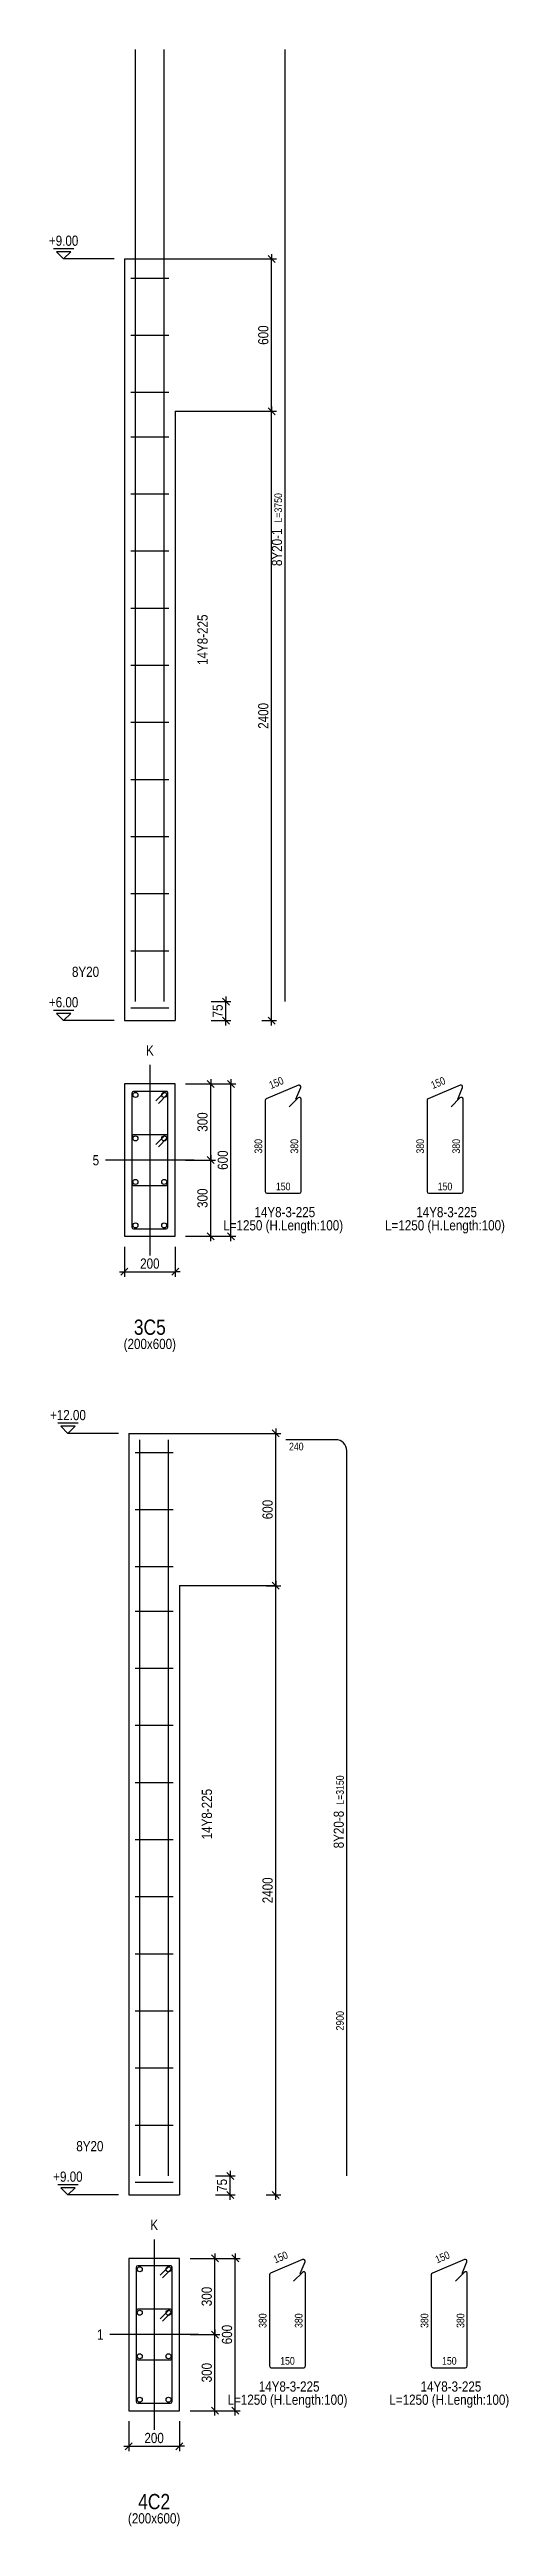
# Model space of a CAD drawing. Extents: x 0 to 206258, y -403073 to 0.
# Drawn here: x 79033 to 83559, y -142446 to -118053 of the extents above; entities that cross this region are included whole.
import ezdxf
from ezdxf.enums import TextEntityAlignment as Align
from ezdxf.lldxf.tags import DXFTag

# ---------------------------------------------------------------- set-up
doc = ezdxf.new("R2010")
doc.units = 0
doc.header["$LTSCALE"] = 1000
for name, color, linetype in [('Axis Line(Dir 1)', 8, 'CENTER2'), ('Axis Line(Dir 2)', 150, 'CENTER2'), ('Column Line(D)', 1, 'Continuous'), ('Dimension Line', 5, 'Continuous'), ('Dimension Text', 5, 'Continuous'), ('Link Line', 3, 'Continuous'), ('Rebar Label', 6, 'Continuous'), ('Rebar Length Text', 8, 'Continuous'), ('Rebar Line', 7, 'Continuous'), ('Top Rebar Label', 6, 'Continuous'), ('Top Rebar Length Text', 8, 'Continuous'), ('Top Rebar Line', 7, 'Continuous')]:
    doc.layers.add(name, color=color, linetype=linetype)
for name, color, linetype, true_color in [('Column Label(D)', 12, 'Continuous', 0xbd0000), ('Column Size Label (D)', 94, 'Continuous', 0x008100), ('Level Mark Line', 253, 'Continuous', 0x828282), ('Level Mark Text', 253, 'Continuous', 0x828282), ('Link Label', 94, 'Continuous', 0x008100), ('Link Length Text', 94, 'Continuous', 0x008100)]:
    doc.layers.add(name, color=color, linetype=linetype, true_color=true_color)
doc.styles.add('Column Label(D)', font='ARIALN.TTF', dxfattribs={"height": 150})
doc.styles.add('Column Size Label (D)', font='ARIALN.TTF', dxfattribs={"height": 100})
doc.styles.add('Dimension Text', font='ARIALN.TTF', dxfattribs={"height": 100})
doc.styles.add('Level Mark Text', font='ARIALN.TTF', dxfattribs={"height": 100})
doc.styles.add('Link Label', font='ARIALN.TTF', dxfattribs={"height": 100})
doc.styles.add('Link Length Text', font='ARIALN.TTF', dxfattribs={"height": 100})
doc.styles.add('Rebar Label', font='ARIALN.TTF', dxfattribs={"height": 100})
doc.styles.add('Rebar Length Text', font='ARIALN.TTF', dxfattribs={"height": 75})
doc.styles.add('Top Rebar Label', font='ARIALN.TTF', dxfattribs={"height": 100})
doc.styles.add('Top Rebar Length Text', font='ARIALN.TTF', dxfattribs={"height": 75})
tags = doc.linetypes.add('CENTER2', pattern=[1.125, 0.75, -0.125, 0.125, -0.125]).pattern_tags.tags
tags[10:11] = [DXFTag(74, 4), DXFTag(75, 0), DXFTag(340, '0'), DXFTag(46, 0.0), DXFTag(50, 0.0), DXFTag(44, 0.0), DXFTag(45, 0.0)]
tags[8:9] = [DXFTag(74, 4), DXFTag(75, 0), DXFTag(340, '0'), DXFTag(46, 0.0), DXFTag(50, 0.0), DXFTag(44, 0.0), DXFTag(45, 0.0)]
tags[6:7] = [DXFTag(74, 4), DXFTag(75, 0), DXFTag(340, '0'), DXFTag(46, 0.0), DXFTag(50, 0.0), DXFTag(44, 0.0), DXFTag(45, 0.0)]
tags[4:5] = [DXFTag(74, 4), DXFTag(75, 0), DXFTag(340, '0'), DXFTag(46, 0.0), DXFTag(50, 0.0), DXFTag(44, 0.0), DXFTag(45, 0.0)]
doc.dimstyles.new('COLUMNELV', dxfattribs={"dimtxt": 100, "dimasz": 30, "dimexe": 48.3, "dimexo": 103.5, "dimgap": 30, "dimtad": 1, "dimtoh": 1, "dimdec": 1, "dimlfac": 0.4, "dimdsep": 46, "dimtxsty": 'Dimension Text', "dimblk": 'PCDIM_TICK', "dimcen": 0.09, "dimclrd": 5, "dimclre": 5, "dimclrt": 5, "dimadec": 1, "dimazin": 0, "dimtp": 1, "dimtm": 1, "dimtfac": 1, "dimtdec": 4, "dimtofl": 0, "dimtmove": 0, "dimatfit": 3, "dimfxl": 1, "dimtolj": 1, "dimtzin": 0, "dimarcsym": 0})

msp = doc.modelspace()

# ---------------------------------------------------------------- texts
at = {"layer": 'Column Label(D)', "transparency": 33554687, "style": 'Column Label(D)'}
for s, p in [('3C5', (80022.753, -130560.237)), ('4C2', (80065.253, -142125.753))]:
    msp.add_text(s, height=150, dxfattribs=at).set_placement(p, align=Align.TOP_CENTER)
at = {"layer": 'Column Size Label (D)', "transparency": 33554687, "style": 'Column Size Label (D)'}
for p in [(80022.753, -130750.237), (80065.253, -142315.753)]:
    msp.add_text('(200x600)', height=100, dxfattribs=at).set_placement(p, align=Align.TOP_CENTER)
at = {"layer": 'Dimension Text', "transparency": 33554687, "style": 'Dimension Text'}
for p in [(80022.753, -127990.237), (80065.253, -139555.753)]:
    msp.add_text('K', height=100, dxfattribs=at).set_placement(p, align=Align.BOTTOM_CENTER)
for s, p in [('5', (79522.753, -128990.237)), ('1', (79565.253, -140555.753))]:
    msp.add_text(s, height=100, dxfattribs=at).set_placement(p, align=Align.MIDDLE_RIGHT)
at = {"layer": 'Level Mark Text', "transparency": 33554687, "style": 'Level Mark Text'}
for s, p in [('+9.00', (79172.753, -120015.237)), ('+6.00', (79172.753, -127515.237)), ('+12.00', (79215.253, -131580.753)), ('+9.00', (79215.253, -139080.753))]:
    msp.add_text(s, height=100, dxfattribs=at).set_placement(p, align=Align.BOTTOM_CENTER)
at = {"layer": 'Link Label', "transparency": 33554687, "style": 'Link Label'}
for p in [(81337.753, -129551.904), (82933.343, -129551.904), (81380.253, -141117.419), (82975.843, -141117.42)]:
    msp.add_text(' 14Y8-3-225', height=100, dxfattribs=at).set_placement(p, align=Align.CENTER)
at = {"layer": 'Link Length Text', "transparency": 33554687, "style": 'Link Length Text'}
for p in [(81337.753, -129681.904), (82933.343, -129681.904), (81380.253, -141247.419), (82975.843, -141247.42)]:
    msp.add_text('L=1250 (H.Length:100)', height=100, dxfattribs=at).set_placement(p, align=Align.CENTER)
at = {"layer": 'Rebar Label', "transparency": 33554687, "style": 'Rebar Label'}
for p in [(80622.753, -123865.237), (80665.253, -135430.753)]:
    msp.add_text('14Y8-225', height=100, rotation=90, dxfattribs=at).set_placement(p, align=Align.BOTTOM_CENTER)
at = {"layer": 'Rebar Length Text', "transparency": 33554687, "style": 'Rebar Length Text'}
for s, rotation, p in [('150', 22.9057699, (81283.974, -128262.961)), ('150', 22.9057699, (82879.564, -128262.961)), ('380', 90, (81130.253, -128853.571)), ('380', 90, (81485.253, -128853.571)), ('380', 90, (82725.843, -128853.571)), ('380', 90, (83080.843, -128853.571)), ('150', 22.9057699, (81326.474, -139828.476)), ('150', 22.9057699, (82922.064, -139828.477)), ('380', 90, (81172.753, -140419.086)), ('380', 90, (81527.753, -140419.086)), ('380', 90, (82768.343, -140419.086)), ('380', 90, (83123.343, -140419.086))]:
    msp.add_text(s, height=75, rotation=rotation, dxfattribs=at).set_placement(p, align=Align.CENTER)
for p in [(81337.753, -129286.904), (82933.343, -129286.904), (81380.253, -140852.419), (82975.843, -140852.42)]:
    msp.add_text('150', height=75, dxfattribs=at).set_placement(p, align=Align.CENTER)
at = {"layer": 'Top Rebar Label', "transparency": 33554687, "style": 'Top Rebar Label'}
for s, p in [(' 8Y20-1', (81326.106, -122770.237)), (' 8Y20-8', (81935.253, -135398.253))]:
    msp.add_text(s, height=100, rotation=90, dxfattribs=at).set_placement(p, align=Align.RIGHT)
for p in [(79522.753, -127215.237), (79565.253, -138780.753)]:
    msp.add_text(' 8Y20', height=100, dxfattribs=at).set_placement(p, align=Align.BOTTOM_RIGHT)
at = {"layer": 'Top Rebar Length Text', "transparency": 33554687, "style": 'Top Rebar Length Text'}
for s, p in [('L=3750', (81326.106, -122710.237)), ('L=3150', (81935.253, -135338.253)), ('2900', (81935.253, -137560.931))]:
    msp.add_text(s, height=75, rotation=90, dxfattribs=at).set_placement(p)
msp.add_text('240', height=75, dxfattribs=at).set_placement((81395.253, -131773.253), align=Align.TOP_LEFT)

# ---------------------------------------------------------------- blocks, each defined once
blk = doc.blocks.new('PCDIM_TICK')
at = {"layer": 'Dimension Line', "color": 0, "transparency": 33554687}
for p, q in [((1.15, 1.15), (-1.15, -1.15)), ((1.61, 0), (0, 0))]:
    blk.add_line(p, q, dxfattribs=at)
blk = doc.blocks.new('*U2211')
at = {"layer": 'Dimension Line', "color": 5, "true_color": 0x0000ff, "transparency": 16777216}
for p, q in [((81126, -121615), (81271, -121615)), ((81223, -127615), (81223, -121615)), ((81126, -127615), (81271, -127615))]:
    blk.add_line(p, q, dxfattribs=at)
at = {"layer": 'Dimension Line', "color": 5, "true_color": 0x0000ff, "transparency": 16777216, "xscale": 30, "yscale": 30}
for p, rotation in [((81223, -121615), 89.99999999999447), ((81223, -127615), 269.9999999999834)]:
    blk.add_blockref('PCDIM_TICK', p, dxfattribs=dict(at, rotation=rotation))
at = {"layer": 'Dimension Line', "color": 5, "true_color": 0x0000ff, "transparency": 16777216, "insert": (81193, -124615), "char_height": 100, "width": 247.25, "attachment_point": 8, "rotation": 90, "style": 'Dimension Text'}
blk.add_mtext('2400', dxfattribs=at)
blk = doc.blocks.new('*U2212')
at = {"layer": 'Dimension Line', "color": 5, "true_color": 0x0000ff, "transparency": 16777216}
for p, q in [((81126, -120115), (81271, -120115)), ((81223, -121615), (81223, -120115)), ((81126, -121615), (81271, -121615))]:
    blk.add_line(p, q, dxfattribs=at)
at = {"layer": 'Dimension Line', "color": 5, "true_color": 0x0000ff, "transparency": 16777216, "xscale": 30, "yscale": 30}
for p, rotation in [((81223, -120115), 89.99999999999447), ((81223, -121615), 269.9999999999834)]:
    blk.add_blockref('PCDIM_TICK', p, dxfattribs=dict(at, rotation=rotation))
at = {"layer": 'Dimension Line', "color": 5, "true_color": 0x0000ff, "transparency": 16777216, "insert": (81193, -120865), "char_height": 100, "width": 181.97, "attachment_point": 8, "rotation": 90, "style": 'Dimension Text'}
blk.add_mtext('600', dxfattribs=at)
blk = doc.blocks.new('*U2213')
at = {"layer": 'Dimension Line', "color": 5, "true_color": 0x0000ff, "transparency": 16777216}
for p, q in [((80626, -127428), (80821, -127428)), ((80773, -127615), (80773, -127428)), ((80626, -127615), (80821, -127615))]:
    blk.add_line(p, q, dxfattribs=at)
at = {"layer": 'Dimension Line', "color": 5, "true_color": 0x0000ff, "transparency": 16777216, "xscale": 30, "yscale": 30}
for p, rotation in [((80773, -127428), 89.99999999999447), ((80773, -127615), 269.9999999999834)]:
    blk.add_blockref('PCDIM_TICK', p, dxfattribs=dict(at, rotation=rotation))
at = {"layer": 'Dimension Line', "color": 5, "true_color": 0x0000ff, "transparency": 16777216, "insert": (80743, -127521), "char_height": 100, "width": 117.23, "attachment_point": 8, "rotation": 90, "style": 'Dimension Text'}
blk.add_mtext('75', dxfattribs=at)
blk = doc.blocks.new('*U2214')
at = {"layer": 'Dimension Line', "color": 5, "true_color": 0x0000ff, "transparency": 16777216}
for p, q in [((79773, -129844), (79773, -130139)), ((80273, -129844), (80273, -130139)), ((79773, -130090), (80273, -130090))]:
    blk.add_line(p, q, dxfattribs=at)
at = {"layer": 'Dimension Line', "color": 5, "true_color": 0x0000ff, "transparency": 16777216, "xscale": 30, "yscale": 30, "rotation": 180.0000000000004}
blk.add_blockref('PCDIM_TICK', (79773, -130090), dxfattribs=at)
at = {"layer": 'Dimension Line', "color": 5, "true_color": 0x0000ff, "transparency": 16777216, "xscale": 30, "yscale": 30}
blk.add_blockref('PCDIM_TICK', (80273, -130090), dxfattribs=at)
at = {"layer": 'Dimension Line', "color": 5, "true_color": 0x0000ff, "transparency": 16777216, "insert": (80023, -130060), "char_height": 100, "width": 182.77, "attachment_point": 8, "style": 'Dimension Text'}
blk.add_mtext('200', dxfattribs=at)
blk = doc.blocks.new('*U2215')
at = {"layer": 'Dimension Line', "color": 5, "true_color": 0x0000ff, "transparency": 16777216}
for p, q in [((80376, -128990), (80671, -128990)), ((80623, -129740), (80623, -128990)), ((80376, -129740), (80671, -129740))]:
    blk.add_line(p, q, dxfattribs=at)
at = {"layer": 'Dimension Line', "color": 5, "true_color": 0x0000ff, "transparency": 16777216, "xscale": 30, "yscale": 30}
for p, rotation in [((80623, -128990), 89.99999999999447), ((80623, -129740), 269.9999999999834)]:
    blk.add_blockref('PCDIM_TICK', p, dxfattribs=dict(at, rotation=rotation))
at = {"layer": 'Dimension Line', "color": 5, "true_color": 0x0000ff, "transparency": 16777216, "insert": (80593, -129365), "char_height": 100, "width": 181.5, "attachment_point": 8, "rotation": 90, "style": 'Dimension Text'}
blk.add_mtext('300', dxfattribs=at)
blk = doc.blocks.new('*U2216')
at = {"layer": 'Dimension Line', "color": 5, "true_color": 0x0000ff, "transparency": 16777216}
for p, q in [((80376, -128240), (80671, -128240)), ((80623, -128990), (80623, -128240)), ((80376, -128990), (80671, -128990))]:
    blk.add_line(p, q, dxfattribs=at)
at = {"layer": 'Dimension Line', "color": 5, "true_color": 0x0000ff, "transparency": 16777216, "xscale": 30, "yscale": 30}
for p, rotation in [((80623, -128240), 89.99999999999447), ((80623, -128990), 269.9999999999834)]:
    blk.add_blockref('PCDIM_TICK', p, dxfattribs=dict(at, rotation=rotation))
at = {"layer": 'Dimension Line', "color": 5, "true_color": 0x0000ff, "transparency": 16777216, "insert": (80593, -128615), "char_height": 100, "width": 181.5, "attachment_point": 8, "rotation": 90, "style": 'Dimension Text'}
blk.add_mtext('300', dxfattribs=at)
blk = doc.blocks.new('*U2217')
at = {"layer": 'Dimension Line', "color": 5, "true_color": 0x0000ff, "transparency": 16777216}
for p, q in [((80376, -128240), (80871, -128240)), ((80823, -129740), (80823, -128240)), ((80376, -129740), (80871, -129740))]:
    blk.add_line(p, q, dxfattribs=at)
at = {"layer": 'Dimension Line', "color": 5, "true_color": 0x0000ff, "transparency": 16777216, "xscale": 30, "yscale": 30}
for p, rotation in [((80823, -128240), 89.99999999999447), ((80823, -129740), 269.9999999999834)]:
    blk.add_blockref('PCDIM_TICK', p, dxfattribs=dict(at, rotation=rotation))
at = {"layer": 'Dimension Line', "color": 5, "true_color": 0x0000ff, "transparency": 16777216, "insert": (80793, -128990), "char_height": 100, "width": 181.97, "attachment_point": 8, "rotation": 90, "style": 'Dimension Text'}
blk.add_mtext('600', dxfattribs=at)
blk = doc.blocks.new('*U2349')
at = {"layer": 'Dimension Line', "color": 5, "true_color": 0x0000ff, "transparency": 16777216}
for p, q in [((81169, -133181), (81314, -133181)), ((81265, -139181), (81265, -133181)), ((81169, -139181), (81314, -139181))]:
    blk.add_line(p, q, dxfattribs=at)
at = {"layer": 'Dimension Line', "color": 5, "true_color": 0x0000ff, "transparency": 16777216, "xscale": 30, "yscale": 30}
for p, rotation in [((81265, -133181), 89.99999999999447), ((81265, -139181), 269.9999999999834)]:
    blk.add_blockref('PCDIM_TICK', p, dxfattribs=dict(at, rotation=rotation))
at = {"layer": 'Dimension Line', "color": 5, "true_color": 0x0000ff, "transparency": 16777216, "insert": (81235, -136181), "char_height": 100, "width": 247.25, "attachment_point": 8, "rotation": 90, "style": 'Dimension Text'}
blk.add_mtext('2400', dxfattribs=at)
blk = doc.blocks.new('*U2350')
at = {"layer": 'Dimension Line', "color": 5, "true_color": 0x0000ff, "transparency": 16777216}
for p, q in [((81169, -131681), (81314, -131681)), ((81265, -133181), (81265, -131681)), ((81169, -133181), (81314, -133181))]:
    blk.add_line(p, q, dxfattribs=at)
at = {"layer": 'Dimension Line', "color": 5, "true_color": 0x0000ff, "transparency": 16777216, "xscale": 30, "yscale": 30}
for p, rotation in [((81265, -131681), 89.99999999999447), ((81265, -133181), 269.9999999999834)]:
    blk.add_blockref('PCDIM_TICK', p, dxfattribs=dict(at, rotation=rotation))
at = {"layer": 'Dimension Line', "color": 5, "true_color": 0x0000ff, "transparency": 16777216, "insert": (81235, -132431), "char_height": 100, "width": 181.97, "attachment_point": 8, "rotation": 90, "style": 'Dimension Text'}
blk.add_mtext('600', dxfattribs=at)
blk = doc.blocks.new('*U2351')
at = {"layer": 'Dimension Line', "color": 5, "true_color": 0x0000ff, "transparency": 16777216}
for p, q in [((80669, -138993), (80864, -138993)), ((80815, -139181), (80815, -138993)), ((80669, -139181), (80864, -139181))]:
    blk.add_line(p, q, dxfattribs=at)
at = {"layer": 'Dimension Line', "color": 5, "true_color": 0x0000ff, "transparency": 16777216, "xscale": 30, "yscale": 30}
for p, rotation in [((80815, -138993), 89.99999999999447), ((80815, -139181), 269.9999999999834)]:
    blk.add_blockref('PCDIM_TICK', p, dxfattribs=dict(at, rotation=rotation))
at = {"layer": 'Dimension Line', "color": 5, "true_color": 0x0000ff, "transparency": 16777216, "insert": (80785, -139087), "char_height": 100, "width": 117.23, "attachment_point": 8, "rotation": 90, "style": 'Dimension Text'}
blk.add_mtext('75', dxfattribs=at)
blk = doc.blocks.new('*U2352')
at = {"layer": 'Dimension Line', "color": 5, "true_color": 0x0000ff, "transparency": 16777216}
for p, q in [((79815, -141409), (79815, -141704)), ((80315, -141409), (80315, -141704)), ((79815, -141656), (80315, -141656))]:
    blk.add_line(p, q, dxfattribs=at)
at = {"layer": 'Dimension Line', "color": 5, "true_color": 0x0000ff, "transparency": 16777216, "xscale": 30, "yscale": 30, "rotation": 180.0000000000004}
blk.add_blockref('PCDIM_TICK', (79815, -141656), dxfattribs=at)
at = {"layer": 'Dimension Line', "color": 5, "true_color": 0x0000ff, "transparency": 16777216, "xscale": 30, "yscale": 30}
blk.add_blockref('PCDIM_TICK', (80315, -141656), dxfattribs=at)
at = {"layer": 'Dimension Line', "color": 5, "true_color": 0x0000ff, "transparency": 16777216, "insert": (80065, -141626), "char_height": 100, "width": 182.77, "attachment_point": 8, "style": 'Dimension Text'}
blk.add_mtext('200', dxfattribs=at)
blk = doc.blocks.new('*U2353')
at = {"layer": 'Dimension Line', "color": 5, "true_color": 0x0000ff, "transparency": 16777216}
for p, q in [((80419, -140556), (80714, -140556)), ((80665, -141306), (80665, -140556)), ((80419, -141306), (80714, -141306))]:
    blk.add_line(p, q, dxfattribs=at)
at = {"layer": 'Dimension Line', "color": 5, "true_color": 0x0000ff, "transparency": 16777216, "xscale": 30, "yscale": 30}
for p, rotation in [((80665, -140556), 89.99999999999447), ((80665, -141306), 269.9999999999834)]:
    blk.add_blockref('PCDIM_TICK', p, dxfattribs=dict(at, rotation=rotation))
at = {"layer": 'Dimension Line', "color": 5, "true_color": 0x0000ff, "transparency": 16777216, "insert": (80635, -140931), "char_height": 100, "width": 181.5, "attachment_point": 8, "rotation": 90, "style": 'Dimension Text'}
blk.add_mtext('300', dxfattribs=at)
blk = doc.blocks.new('*U2354')
at = {"layer": 'Dimension Line', "color": 5, "true_color": 0x0000ff, "transparency": 16777216}
for p, q in [((80419, -139806), (80714, -139806)), ((80665, -140556), (80665, -139806)), ((80419, -140556), (80714, -140556))]:
    blk.add_line(p, q, dxfattribs=at)
at = {"layer": 'Dimension Line', "color": 5, "true_color": 0x0000ff, "transparency": 16777216, "xscale": 30, "yscale": 30}
for p, rotation in [((80665, -139806), 89.99999999999447), ((80665, -140556), 269.9999999999834)]:
    blk.add_blockref('PCDIM_TICK', p, dxfattribs=dict(at, rotation=rotation))
at = {"layer": 'Dimension Line', "color": 5, "true_color": 0x0000ff, "transparency": 16777216, "insert": (80635, -140181), "char_height": 100, "width": 181.5, "attachment_point": 8, "rotation": 90, "style": 'Dimension Text'}
blk.add_mtext('300', dxfattribs=at)
blk = doc.blocks.new('*U2355')
at = {"layer": 'Dimension Line', "color": 5, "true_color": 0x0000ff, "transparency": 16777216}
for p, q in [((80419, -139806), (80914, -139806)), ((80865, -141306), (80865, -139806)), ((80419, -141306), (80914, -141306))]:
    blk.add_line(p, q, dxfattribs=at)
at = {"layer": 'Dimension Line', "color": 5, "true_color": 0x0000ff, "transparency": 16777216, "xscale": 30, "yscale": 30}
for p, rotation in [((80865, -139806), 89.99999999999447), ((80865, -141306), 269.9999999999834)]:
    blk.add_blockref('PCDIM_TICK', p, dxfattribs=dict(at, rotation=rotation))
at = {"layer": 'Dimension Line', "color": 5, "true_color": 0x0000ff, "transparency": 16777216, "insert": (80835, -140556), "char_height": 100, "width": 181.97, "attachment_point": 8, "rotation": 90, "style": 'Dimension Text'}
blk.add_mtext('600', dxfattribs=at)

# ---------------------------------------------------------------- dimensions: what is measured, and where the dimension line sits
at = {"layer": 'Dimension Line', "transparency": 33554687}
for p1, p2, distance, picture, middle in [((81022.753, -121615.237), (81022.753, -120115.237), -200, '*U2212', (81222.753, -120865.237)), ((81022.753, -127615.237), (81022.753, -121615.237), -200, '*U2211', (81222.753, -124615.237)), ((80522.753, -127615.237), (80522.753, -127427.737), -250, '*U2213', (80772.753, -127521.487)), ((80272.753, -128990.237), (80272.753, -128240.237), -350, '*U2216', (80622.753, -128615.237)), ((80272.753, -129740.237), (80272.753, -128240.237), -550, '*U2217', (80822.753, -128990.237)), ((80272.753, -129740.237), (80272.753, -128990.237), -350, '*U2215', (80622.753, -129365.237)), ((79772.753, -129740.237), (80272.753, -129740.237), -350, '*U2214', (80022.753, -130090.237)), ((81065.253, -133180.753), (81065.253, -131680.753), -200, '*U2350', (81265.253, -132430.753)), ((81065.253, -139180.753), (81065.253, -133180.753), -200, '*U2349', (81265.253, -136180.753)), ((80565.253, -139180.753), (80565.253, -138993.253), -250, '*U2351', (80815.253, -139087.003)), ((80315.253, -140555.753), (80315.253, -139805.753), -350, '*U2354', (80665.253, -140180.753)), ((80315.253, -141305.753), (80315.253, -139805.753), -550, '*U2355', (80865.253, -140555.753)), ((80315.253, -141305.753), (80315.253, -140555.753), -350, '*U2353', (80665.253, -140930.753)), ((79815.253, -141305.753), (80315.253, -141305.753), -350, '*U2352', (80065.253, -141655.753))]:
    dim = msp.add_aligned_dim(p1=p1, p2=p2, distance=distance, dimstyle='COLUMNELV', override={"dimscale": 1, "dimtxt": 100, "dimasz": 30, "dimexe": 48.3, "dimexo": 103.5, "dimgap": 30, "dimtad": 1, "dimtih": 0, "dimdec": 1, "dimlfac": 0.4, "dimzin": 8, "dimlunit": 2, "dimpost": '', "dimtxsty": 'Dimension Text', "dimblk": 'PCDIM_TICK', "dimse1": 0, "dimse2": 0, "dimsd2": 0, "dimclrd": 5, "dimclre": 5, "dimclrt": 5, "dimaunit": 0, "dimadec": 1, "dimazin": 0, "dimtol": 0, "dimtp": 1, "dimtm": 1, "dimtmove": 0}, dxfattribs=at)
    dim.commit()
    dim.dimension.update_dxf_attribs({"geometry": picture, "text_midpoint": middle})

# ---------------------------------------------------------------- linework, layer by layer
at = {"layer": 'Axis Line(Dir 1)', "transparency": 33554687}
for points in [[(80460.253, -128990.237), (79585.253, -128990.237)], [(80502.753, -140555.753), (79627.753, -140555.753)]]:
    msp.add_lwpolyline(points, dxfattribs=at)
at = {"layer": 'Axis Line(Dir 2)', "transparency": 33554687}
for points in [[(80022.753, -128052.737), (80022.753, -129927.737)], [(80065.253, -139618.253), (80065.253, -141493.253)]]:
    msp.add_lwpolyline(points, dxfattribs=at)
at = {"layer": 'Column Line(D)', "transparency": 33554687}
for points in [[(79772.753, -120115.237), (79772.753, -127615.237)], [(79772.753, -120115.237), (80272.753, -120115.237)], [(80272.753, -120115.237), (81210.253, -120115.237)], [(80272.753, -121615.237), (81210.253, -121615.237)], [(80272.753, -121615.237), (80272.753, -127615.237)], [(79772.753, -127615.237), (80272.753, -127615.237)], [(79815.253, -131680.753), (79815.253, -139180.753)], [(79815.253, -131680.753), (80315.253, -131680.753)], [(80315.253, -131680.753), (81252.753, -131680.753)], [(80315.253, -133180.753), (81252.753, -133180.753)], [(80315.253, -133180.753), (80315.253, -139180.753)], [(79815.253, -139180.753), (80315.253, -139180.753)]]:
    msp.add_lwpolyline(points, dxfattribs=at)
for points in [[(79772.753, -129740.237), (80272.753, -129740.237), (80272.753, -128240.237), (79772.753, -128240.237)], [(79815.253, -141305.753), (80315.253, -141305.753), (80315.253, -139805.753), (79815.253, -139805.753)]]:
    msp.add_lwpolyline(points, close=True, dxfattribs=at)
at = {"layer": 'Level Mark Line', "transparency": 33554687}
for points in [[(79272.753, -120015.237), (79072.753, -120015.237)], [(79172.753, -120115.237), (79243.464, -120044.527), (79102.043, -120044.527), (79172.753, -120115.237)], [(79672.753, -120115.237), (79172.753, -120115.237)], [(79272.753, -127515.237), (79072.753, -127515.237)], [(79172.753, -127615.237), (79243.464, -127544.527), (79102.043, -127544.527), (79172.753, -127615.237)], [(79672.753, -127615.237), (79172.753, -127615.237)], [(79315.253, -131580.753), (79115.253, -131580.753)], [(79215.253, -131680.753), (79285.964, -131610.042), (79144.543, -131610.042), (79215.253, -131680.753)], [(79715.253, -131680.753), (79215.253, -131680.753)], [(79315.253, -139080.753), (79115.253, -139080.753)], [(79215.253, -139180.753), (79285.964, -139110.042), (79144.543, -139110.042), (79215.253, -139180.753)], [(79715.253, -139180.753), (79215.253, -139180.753)]]:
    msp.add_lwpolyline(points, dxfattribs=at)
at = {"layer": 'Link Line', "transparency": 33554687}
for p, q in [((79835.253, -120302.737), (80210.253, -120302.737)), ((79835.253, -120865.237), (80210.253, -120865.237)), ((79835.253, -121427.737), (80210.253, -121427.737)), ((79835.253, -121865.237), (80210.253, -121865.237)), ((79835.253, -122427.737), (80210.253, -122427.737)), ((79835.253, -122990.237), (80210.253, -122990.237)), ((79835.253, -123552.737), (80210.253, -123552.737)), ((79835.253, -124115.237), (80210.253, -124115.237)), ((79835.253, -124677.737), (80210.253, -124677.737)), ((79835.253, -125240.237), (80210.253, -125240.237)), ((79835.253, -125802.737), (80210.253, -125802.737)), ((79835.253, -126365.237), (80210.253, -126365.237)), ((79835.253, -126927.737), (80210.253, -126927.737)), ((79835.253, -127490.237), (80210.253, -127490.237)), ((79877.753, -131868.253), (80252.753, -131868.253)), ((79877.753, -132430.753), (80252.753, -132430.753)), ((79877.753, -132993.253), (80252.753, -132993.253)), ((79877.753, -133430.753), (80252.753, -133430.753)), ((79877.753, -133993.253), (80252.753, -133993.253)), ((79877.753, -134555.753), (80252.753, -134555.753)), ((79877.753, -135118.253), (80252.753, -135118.253)), ((79877.753, -135680.753), (80252.753, -135680.753)), ((79877.753, -136243.253), (80252.753, -136243.253)), ((79877.753, -136805.753), (80252.753, -136805.753)), ((79877.753, -137368.253), (80252.753, -137368.253)), ((79877.753, -137930.753), (80252.753, -137930.753)), ((79877.753, -138493.253), (80252.753, -138493.253)), ((79877.753, -139055.753), (80252.753, -139055.753))]:
    msp.add_line(p, q, dxfattribs=at)
for points in [[(81463.27, -128390.589), (81510.286, -128274.768, 0.668178638), (81487.26, -128252.065), (81170.942, -128385.721, 0.301414294), (81160.253, -128401.841), (81160.253, -129299.404, 0.414213562), (81177.753, -129316.904), (81497.753, -129316.904, 0.414213562), (81515.253, -129299.404), (81515.253, -128390.237, 0.668178638), (81485.379, -128377.863), (81396.991, -128466.251)], [(83058.86, -128390.589), (83105.876, -128274.768, 0.668178638), (83082.85, -128252.066), (82766.532, -128385.721, 0.301414294), (82755.843, -128401.841), (82755.843, -129299.404, 0.414213562), (82773.343, -129316.904), (83093.343, -129316.904, 0.414213562), (83110.843, -129299.404), (83110.843, -128390.238, 0.668178638), (83080.969, -128377.863), (82992.58, -128466.252)], [(80106.739, -128431), (80195.128, -128342.612, 0.668178638), (80182.753, -128312.737), (79862.753, -128312.737, 0.414213562), (79845.253, -128330.237), (79845.253, -129221.904, 0.414213562), (79862.753, -129239.404), (80182.753, -129239.404, 0.414213562), (80200.253, -129221.904), (80200.253, -128330.237, 0.668178638), (80170.379, -128317.863), (80081.991, -128406.251)], [(80106.739, -128859.333), (80195.128, -128770.945, 0.668178638), (80182.753, -128741.071), (79862.753, -128741.071, 0.414213562), (79845.253, -128758.571), (79845.253, -129650.237, 0.414213562), (79862.753, -129667.737), (80182.753, -129667.737, 0.414213562), (80200.253, -129650.237), (80200.253, -128758.571, 0.668178638), (80170.379, -128746.196), (80081.991, -128834.585)], [(80149.239, -139996.516), (80237.628, -139908.127, 0.668178638), (80225.253, -139878.253), (79905.253, -139878.253, 0.414213562), (79887.753, -139895.753), (79887.753, -140787.419, 0.414213562), (79905.253, -140804.919), (80225.253, -140804.919, 0.414213562), (80242.753, -140787.419), (80242.753, -139895.753, 0.668178638), (80212.879, -139883.378), (80124.491, -139971.767)], [(81505.77, -139956.104), (81552.786, -139840.283, 0.668178638), (81529.76, -139817.581), (81213.442, -139951.236, 0.301414294), (81202.753, -139967.357), (81202.753, -140864.919, 0.414213562), (81220.253, -140882.419), (81540.253, -140882.419, 0.414213562), (81557.753, -140864.919), (81557.753, -139955.753, 0.668178638), (81527.879, -139943.378), (81439.491, -140031.767)], [(83101.36, -139956.104), (83148.376, -139840.284, 0.668178638), (83125.35, -139817.581), (82809.032, -139951.237, 0.301414294), (82798.343, -139967.357), (82798.343, -140864.92, 0.414213562), (82815.843, -140882.42), (83135.843, -140882.42, 0.414213562), (83153.343, -140864.92), (83153.343, -139955.753, 0.668178638), (83123.469, -139943.379), (83035.08, -140031.767)], [(80149.239, -140424.849), (80237.628, -140336.461, 0.668178638), (80225.253, -140306.586), (79905.253, -140306.586, 0.414213562), (79887.753, -140324.086), (79887.753, -141215.753, 0.414213562), (79905.253, -141233.253), (80225.253, -141233.253, 0.414213562), (80242.753, -141215.753), (80242.753, -140324.086, 0.668178638), (80212.879, -140311.712), (80124.491, -140400.1)]]:
    msp.add_lwpolyline(points, format="xyb", dxfattribs=at)
at = {"layer": 'Rebar Line', "transparency": 33554687}
for centre in [(79880.253, -128347.737), (80165.253, -128347.737), (79880.253, -128776.071), (80165.253, -128776.071), (79880.253, -129204.404), (80165.253, -129204.404), (79880.253, -129632.737), (80165.253, -129632.737), (79922.753, -139913.253), (80207.753, -139913.253), (79922.753, -140341.586), (80207.753, -140341.586), (79922.753, -140769.919), (80207.753, -140769.919), (79922.753, -141198.253), (80207.753, -141198.253)]:
    msp.add_circle(centre, 25, dxfattribs=at)
at = {"layer": 'Top Rebar Line', "transparency": 33554687}
for points in [[(79880.253, -127427.737), (79880.253, -118052.737)], [(80165.253, -127427.737), (80165.253, -118052.737)], [(81356.106, -127427.737), (81356.106, -118052.737)], [(79922.753, -138993.253), (79922.753, -131743.253)], [(80207.753, -138993.253), (80207.753, -131743.253)]]:
    msp.add_lwpolyline(points, dxfattribs=at)
msp.add_lwpolyline([(81965.253, -138993.253), (81965.253, -131853.209, 0.414213562), (81855.298, -131743.253), (81365.253, -131743.253)], format="xyb", dxfattribs=at)

msp.set_redraw_order([(e.dxf.handle, doc.entitydb.next_handle()) for e in msp.query("TEXT MTEXT ATTDEF DIMENSION ARC_DIMENSION")])  # texts and dimensions are drawn at this point

doc.saveas('drawing.dxf')
